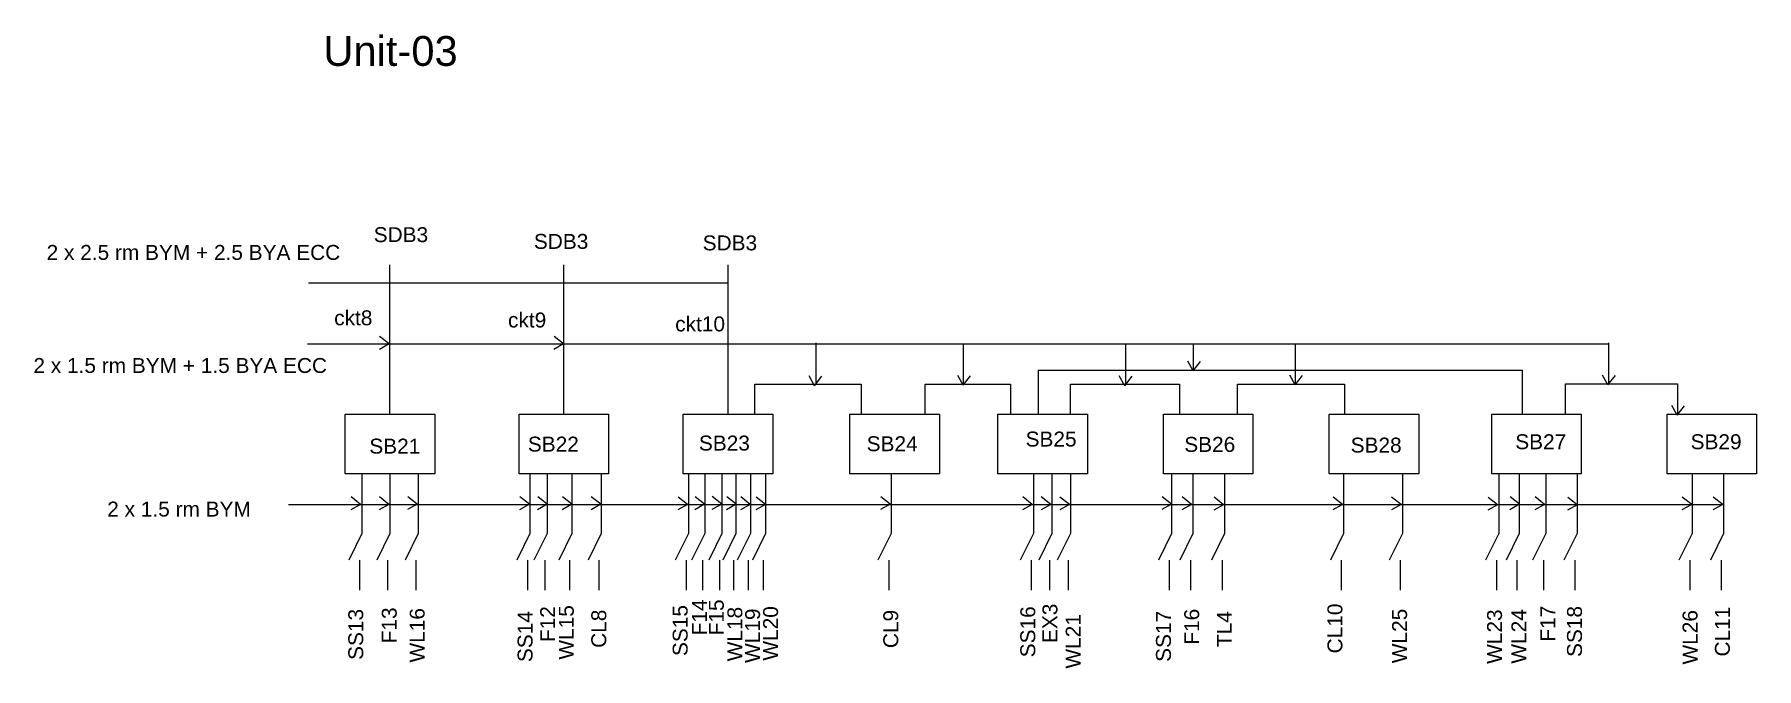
# Model space of a CAD drawing. Header units: inches. Extents: x -29 to 166, y -386 to 32.
# Drawn here: x 108 to 165.7, y -2.4 to 18.9 of the extents above; entities that cross this region are included whole.
import ezdxf

# ---------------------------------------------------------------- set-up
doc = ezdxf.new("R2010")
doc.units = ezdxf.units.IN
doc.header["$MEASUREMENT"] = 0
doc.layers.add('SB', color=10, linetype='Continuous')
doc.layers.add('Text', color=100, linetype='Continuous')
doc.styles.get("Standard").update_dxf_attribs({"font": 'swisse.ttf', "height": 0.5})

msp = doc.modelspace()

# ---------------------------------------------------------------- texts
at = {"layer": 'Text', "attachment_point": 1}
for s, insert, char_height, width in [('Unit-03', (117.667, 18.801), 1, 0.33284), ('SDB3', (119.355, 12.4), 0.5, 1.00243), ('SDB3', (124.723, 12.174), 0.5, 1.00243), ('SDB3', (130.379, 12.124), 0.5, 1.00243), ('2 x 2.5 rm BYM + 2.5 BYA ECC', (108.394, 11.805), 0.5, 11.86918), ('ckt8', (118.031, 9.615), 0.5, 0.33284), ('ckt9', (123.856, 9.541), 0.5, 0.33284), ('ckt10', (129.459, 9.41), 0.5, 0.33284), ('2 x 1.5 rm BYM + 1.5 BYA ECC', (107.951, 8.018), 0.5, 11.86918), ('SB21', (119.208, 5.318), 0.5, 1.00243), ('SB22', (124.521, 5.385), 0.5, 1.19647), ('SB23', (130.253, 5.42), 0.5, 1.19647), ('SB24', (135.874, 5.398), 0.5, 1.19647), ('SB25', (141.201, 5.555), 0.5, 1.19647), ('SB26', (146.518, 5.375), 0.5, 1.19647), ('SB28', (152.094, 5.352), 0.5, 1.19647), ('SB27', (157.61, 5.465), 0.5, 1.19647), ('SB29', (163.486, 5.465), 0.5, 1.19647), ('2 x 1.5 rm BYM', (110.425, 3.209), 0.5, 6.94648)]:
    msp.add_mtext(s, dxfattribs=dict(at, insert=insert, char_height=char_height, width=width))
at = {"layer": 'Text', "char_height": 0.5, "width": 0.85258, "attachment_point": 1, "rotation": 90}
for s, insert in [('SS13', (118.503, -2.092)), ('F13', (119.626, -1.537)), ('WL16', (120.562, -2.179)), ('SS14', (124.178, -2.165)), ('F12', (124.934, -1.496)), ('WL15', (125.56, -2.082)), ('CL8', (126.647, -1.689)), ('SS15', (129.375, -1.962)), ('F14', (130.019, -1.268)), ('F15', (130.587, -1.268)), ('WL18', (131.207, -2.14)), ('WL19', (131.802, -2.194)), ('WL20', (132.404, -2.116)), ('CL9', (136.432, -1.697)), ('SS16', (141.024, -2.005)), ('EX3', (141.767, -1.528)), ('SS17', (145.571, -2.157)), ('F16', (146.517, -1.583)), ('TL4', (147.61, -1.662)), ('CL10', (151.316, -1.874)), ('WL25', (153.483, -2.203)), ('WL23', (156.665, -2.225)), ('WL24', (157.481, -2.217)), ('F17', (158.448, -1.478)), ('SS18', (159.345, -1.994)), ('WL26', (163.217, -2.246)), ('CL11', (164.301, -1.978)), ('WL21', (142.544, -2.383))]:
    msp.add_mtext(s, dxfattribs=dict(at, insert=insert))

# ---------------------------------------------------------------- blocks, each defined once
blk = doc.blocks.new('sb')
at = {"layer": 'SB'}
for p, q in [((-1.5, 0), (1.5, 0)), ((-1.5, -2), (-1.5, 0)), ((1.5, 0), (1.5, -2)), ((1.5, -2), (-1.5, -2))]:
    blk.add_line(p, q, dxfattribs=at)
blk = doc.blocks.new('C')
at = {"layer": 'SB'}
for p, q in [((0, 0), (0, -2)), ((0, -2), (-0.443, -2.896)), ((-0.078, -2.896), (-0.078, -3.896))]:
    blk.add_line(p, q, dxfattribs=at)
blk = doc.blocks.new('Arrow')
at = {"layer": 'SB'}
for q in [(-0.65, -0.36), (-0.63, 0.5)]:
    blk.add_line((0, 0), q, dxfattribs=at)

# ---------------------------------------------------------------- linework, layer by layer
at = {"layer": 'SB'}
for p, q in [((119.899, 6.141), (119.899, 11.141)), ((125.728, 6.141), (125.728, 11.141)), ((131.229, 6.141), (131.229, 11.141)), ((131.224, 10.53), (117.169, 10.53)), ((117.133, 8.497), (160.734, 8.497)), ((134.167, 8.524), (134.167, 7.142)), ((139.114, 8.488), (139.114, 7.128)), ((144.551, 8.507), (144.551, 7.122)), ((146.812, 8.497), (146.812, 7.613)), ((150.232, 8.496), (150.232, 7.14)), ((160.734, 8.526), (160.734, 7.144)), ((141.632, 6.119), (141.632, 7.619)), ((141.633, 7.612), (157.836, 7.612)), ((157.836, 7.612), (157.836, 6.14)), ((132.132, 6.141), (132.132, 7.141)), ((132.132, 7.141), (135.686, 7.141)), ((135.686, 7.141), (135.686, 6.141)), ((137.83, 6.141), (137.83, 7.141)), ((137.83, 7.141), (140.7, 7.141)), ((140.7, 7.141), (140.7, 6.141)), ((142.703, 6.141), (142.703, 7.141)), ((142.703, 7.141), (146.353, 7.141)), ((146.353, 7.141), (146.353, 6.141)), ((148.306, 6.139), (148.306, 7.139)), ((148.306, 7.139), (151.887, 7.139)), ((151.887, 7.139), (151.887, 6.139)), ((159.292, 6.159), (159.292, 7.159)), ((159.292, 7.159), (163.05, 7.159)), ((163.05, 7.159), (163.05, 6.159)), ((116.505, 3.116), (164.544, 3.116))]:
    msp.add_line(p, q, dxfattribs=at)

# ---------------------------------------------------------------- block references
at = {"layer": 'SB', "xscale": 0.5, "yscale": 0.5, "zscale": 0.5}
for p in [(119.869, 8.488), (125.72, 8.488), (118.918, 3.115), (119.862, 3.115), (120.81, 3.123), (124.571, 3.119), (125.171, 3.119), (125.992, 3.119), (126.963, 3.119), (129.869, 3.11), (130.443, 3.119), (131.016, 3.128), (131.502, 3.119), (131.974, 3.116), (132.489, 3.111), (136.659, 3.124), (141.419, 3.115), (142.042, 3.115), (142.668, 3.113), (146.094, 3.12), (146.761, 3.115), (147.834, 3.107), (151.823, 3.109), (153.783, 3.113), (157.02, 3.1), (157.754, 3.119), (158.592, 3.116), (159.685, 3.101), (163.522, 3.113), (164.561, 3.113)]:
    msp.add_blockref('Arrow', p, dxfattribs=at)
at = {"layer": 'SB', "xscale": 0.5, "yscale": 0.5, "zscale": 0.5, "rotation": 270}
for p in [(146.813, 7.592), (134.123, 7.092), (139.109, 7.106), (144.521, 7.092), (150.233, 7.123), (160.716, 7.12), (163.034, 6.102)]:
    msp.add_blockref('Arrow', p, dxfattribs=at)
at = {"layer": 'SB'}
for name, p in [('sb', (119.899, 6.141)), ('sb', (125.728, 6.141)), ('sb', (131.229, 6.141)), ('sb', (136.816, 6.141)), ('sb', (141.775, 6.141)), ('sb', (147.317, 6.141)), ('sb', (152.876, 6.141)), ('sb', (158.32, 6.141)), ('sb', (164.196, 6.141)), ('C', (118.961, 4.141)), ('C', (119.899, 4.141)), ('C', (120.847, 4.141)), ('C', (124.591, 4.141)), ('C', (125.169, 4.141)), ('C', (125.998, 4.141)), ('C', (126.982, 4.141)), ('C', (129.9, 4.141)), ('C', (130.449, 4.141)), ('C', (131.025, 4.141)), ('C', (131.495, 4.141)), ('C', (131.977, 4.141)), ('C', (132.487, 4.141)), ('C', (146.092, 4.141)), ('C', (157.746, 4.141)), ('C', (158.636, 4.141))]:
    msp.add_blockref(name, p, dxfattribs=at)
at = {"layer": 'Text'}
for p in [(136.691, 4.141), (141.46, 4.141), (142.084, 4.141), (142.707, 4.141), (146.807, 4.141), (147.871, 4.141), (151.856, 4.141), (153.832, 4.141), (157.054, 4.141), (159.685, 4.141), (163.537, 4.141), (164.592, 4.141)]:
    msp.add_blockref('C', p, dxfattribs=at)

msp.set_redraw_order([(e.dxf.handle, doc.entitydb.next_handle()) for e in msp.query("TEXT MTEXT ATTDEF DIMENSION ARC_DIMENSION")])  # texts and dimensions are drawn at this point

doc.saveas('drawing.dxf')
